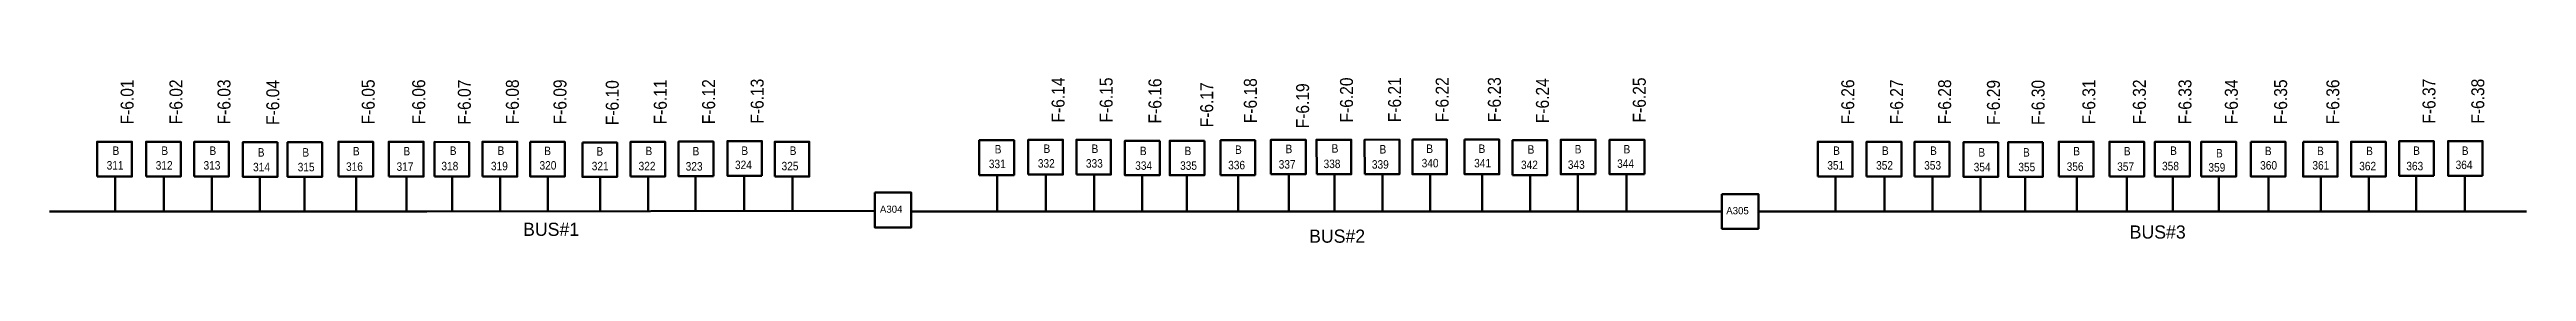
# Model space of a CAD drawing. Header units: metres. Extents: x 65984 to 144644, y -19036 to 23726.
# Drawn here: x 125822 to 126832, y 11591 to 11659 of the extents above; entities that cross this region are included whole.
import ezdxf
from ezdxf.enums import TextEntityAlignment as Align

# ---------------------------------------------------------------- set-up
doc = ezdxf.new("R2010")
doc.units = ezdxf.units.M
doc.header["$MEASUREMENT"] = 0
doc.layers.add('d_switch', color=95, linetype='Continuous', lineweight=40)
doc.layers.add('GRID STATION  04', color=7, linetype='Continuous', lineweight=40)
doc.styles.add('NASKHF', font='naskhf.shx', dxfattribs={"height": 8})
doc.styles.add('Style-msdefault', font='msdefault.shx')

msp = doc.modelspace()

# ---------------------------------------------------------------- texts
at = {"layer": 'd_switch', "color": 2, "linetype": 'Continuous', "lineweight": 30, "char_height": 5.289, "attachment_point": 1, "rotation": 90, "style": 'NASKHF'}
for s, insert in [('\\Fmsdefault;\\H1x;\\W0.9;F-6.01\\P', (125850.7, 11639.6)), ('\\Fmsdefault;\\H1x;\\W0.9;F-6.02\\P', (125870.6, 11639.6)), ('\\Fmsdefault;\\H1x;\\W0.9;F-6.03\\P', (125890.2, 11639.6)), ('\\Fmsdefault;\\H1x;\\W0.9;F-6.04\\P', (125910.1, 11639.4)), ('\\Fmsdefault;\\H1x;\\W0.9;F-6.09\\P', (126027.2, 11639.6)), ('\\Fmsdefault;\\H1x;\\W0.9;F-6.13\\P', (126107.6, 11639.9)), ('\\Fmsdefault;\\H1x;\\W0.9;F-6.15\\P', (126249.9, 11640.4)), ('\\Fmsdefault;\\H1x;\\W0.9;F-6.16\\P', (126269.8, 11640)), ('\\Fmsdefault;\\H1x;\\W0.9;F-6.26\\P', (126552.3, 11639.6)), ('\\Fmsdefault;\\H1x;\\W0.9;F-6.27\\P', (126572.2, 11639.6)), ('\\Fmsdefault;\\H1x;\\W0.9;F-6.28\\P', (126591.8, 11639.6)), ('\\Fmsdefault;\\H1x;\\W0.9;F-6.32\\P', (126671.2, 11639.6)), ('\\Fmsdefault;\\H1x;\\W0.9;F-6.33\\P', (126689.8, 11639.6)), ('\\Fmsdefault;\\H1x;\\W0.9;F-6.34\\P', (126708.7, 11639.6))]:
    msp.add_mtext(s, dxfattribs=dict(at, insert=insert))
at = {"layer": 'd_switch', "color": 7, "linetype": 'Continuous', "lineweight": 30, "char_height": 5.289, "attachment_point": 1, "rotation": 90, "style": 'NASKHF'}
for s, insert in [('\\Fmsdefault;\\H1x;\\W0.9;F-6.05\\P', (125949, 11639.6)), ('\\Fmsdefault;\\H1x;\\W0.9;F-6.06\\P', (125969.6, 11639.6)), ('\\Fmsdefault;\\H1x;\\W0.9;F-6.17\\P', (126290.9, 11638.4)), ('\\Fmsdefault;\\H1x;\\W0.9;F-6.20\\P', (126347.9, 11640.4))]:
    msp.add_mtext(s, dxfattribs=dict(at, insert=insert))
at = {"layer": 'd_switch', "color": 6, "linetype": 'Continuous', "lineweight": 30, "char_height": 5.289, "attachment_point": 1, "rotation": 90, "style": 'NASKHF'}
for s, insert in [('\\Fmsdefault;\\H1x;\\W0.9;F-6.07\\P', (125988.2, 11639.5)), ('\\Fmsdefault;\\H1x;\\W0.9;F-6.31\\P', (126650.6, 11639.6))]:
    msp.add_mtext(s, dxfattribs=dict(at, insert=insert))
at = {"layer": 'd_switch', "color": 1, "linetype": 'Continuous', "lineweight": 30, "char_height": 5.289, "attachment_point": 1, "rotation": 90, "style": 'NASKHF'}
for s, insert in [('\\Fmsdefault;\\H1x;\\W0.9;F-6.08\\P', (126007.8, 11639.6)), ('\\Fmsdefault;\\H1x;\\W0.9;F-6.12\\P', (126087.8, 11639.7)), ('\\Fmsdefault;\\H1x;\\W0.9;F-6.37\\P', (126789.3, 11639.9))]:
    msp.add_mtext(s, dxfattribs=dict(at, insert=insert))
at = {"layer": 'd_switch', "color": 5, "linetype": 'Continuous', "lineweight": 30, "char_height": 5.289, "attachment_point": 1, "rotation": 90, "style": 'NASKHF'}
for s, insert in [('\\Fmsdefault;\\H1x;\\W0.9;F-6.10\\P', (126048.5, 11639.3)), ('\\Fmsdefault;\\H1x;\\W0.9;F-6.11\\P', (126068.1, 11639.6)), ('\\Fmsdefault;\\H1x;\\W0.9;F-6.21\\P', (126367.5, 11640.5)), ('\\Fmsdefault;\\H1x;\\W0.9;F-6.30\\P', (126629.9, 11639.4)), ('\\Fmsdefault;\\H1x;\\W0.9;F-6.38\\P', (126809.2, 11639.9))]:
    msp.add_mtext(s, dxfattribs=dict(at, insert=insert))
at = {"layer": 'd_switch', "color": 3, "linetype": 'Continuous', "lineweight": 30, "char_height": 5.289, "attachment_point": 1, "rotation": 90, "style": 'NASKHF'}
for s, insert in [('\\Fmsdefault;\\H1x;\\W0.9;F-6.14\\P', (126230.3, 11640.4)), ('\\Fmsdefault;\\H1x;\\W0.9;F-6.19\\P', (126330, 11638)), ('\\Fmsdefault;\\H1x;\\W0.9;F-6.36\\P', (126750.1, 11639.6))]:
    msp.add_mtext(s, dxfattribs=dict(at, insert=insert))
at = {"layer": 'd_switch', "color": 18, "linetype": 'Continuous', "lineweight": 30, "insert": (126308.7, 11640.1), "char_height": 5.289, "attachment_point": 1, "rotation": 90, "style": 'NASKHF'}
msp.add_mtext('\\pt57.1899;\\Fmsdefault;\\H1x;\\W0.9;F-6.18\\P', dxfattribs=at)
at = {"layer": 'd_switch', "color": 206, "linetype": 'Continuous', "lineweight": 30, "insert": (126386.9, 11640.5), "char_height": 5.289, "attachment_point": 1, "rotation": 90, "style": 'NASKHF'}
msp.add_mtext('\\Fmsdefault;\\H1x;\\W0.9;F-6.22\\P', dxfattribs=at)
at = {"layer": 'd_switch', "color": 191, "linetype": 'Continuous', "lineweight": 30, "insert": (126408.2, 11640.5), "char_height": 5.289, "attachment_point": 1, "rotation": 90, "style": 'NASKHF'}
msp.add_mtext('\\Fmsdefault;\\H1x;\\W0.9;F-6.23\\P', dxfattribs=at)
at = {"layer": 'd_switch', "color": 215, "linetype": 'Continuous', "lineweight": 30, "insert": (126427.8, 11640.1), "char_height": 5.289, "attachment_point": 1, "rotation": 90, "style": 'NASKHF'}
msp.add_mtext('\\Fmsdefault;\\H1x;\\W0.9;F-6.24\\P', dxfattribs=at)
at = {"layer": 'd_switch', "color": 251, "linetype": 'Continuous', "lineweight": 30, "char_height": 5.289, "attachment_point": 1, "rotation": 90, "style": 'NASKHF'}
for s, insert in [('\\Fmsdefault;\\H1x;\\W0.9;F-6.25\\P', (126467.3, 11640.4)), ('\\Fmsdefault;\\H1x;\\W0.9;F-6.29\\P', (126611.7, 11639.4))]:
    msp.add_mtext(s, dxfattribs=dict(at, insert=insert))
at = {"layer": 'd_switch', "color": 21, "linetype": 'Continuous', "lineweight": 30, "insert": (126728.8, 11639.6), "char_height": 5.289, "attachment_point": 1, "rotation": 90, "style": 'NASKHF'}
msp.add_mtext('\\Fmsdefault;\\H1x;\\W0.9;F-6.35\\P', dxfattribs=at)
at = {"layer": 'GRID STATION  04', "color": 5, "linetype": 'Continuous', "lineweight": 30, "style": 'Style-msdefault', "width": 0.888889}
for s, p in [('B', (125847.4, 11630.6)), ('B', (125867.3, 11630.6)), ('B', (126044.7, 11630.3)), ('B', (126064.7, 11630.5)), ('B', (126207.1, 11631.2)), ('B', (126626.4, 11629.9)), ('B', (126805.3, 11630.6)), ('321', (126042.8, 11624.3)), ('322', (126061.9, 11624.3)), ('355', (126624.5, 11623.9)), ('364', (126802.8, 11624.8))]:
    msp.add_text(s, height=3.47, dxfattribs=at).set_placement(p, align=Align.TOP_LEFT)
at = {"layer": 'GRID STATION  04', "color": 2, "linetype": 'Continuous', "lineweight": 30, "style": 'Style-msdefault', "width": 0.888889}
for s, p in [('B', (125886.9, 11630.6)), ('B', (126284.5, 11630.5)), ('B', (126766.3, 11630.5)), ('313', (125884.5, 11624.6)), ('335', (126282.7, 11624.5))]:
    msp.add_text(s, height=3.47, dxfattribs=at).set_placement(p, align=Align.TOP_LEFT)
at = {"layer": 'GRID STATION  04', "color": 6, "linetype": 'Continuous', "lineweight": 30, "style": 'Style-msdefault', "width": 0.888889}
for s, p in [('B', (125906.6, 11629.9)), ('314', (125904.7, 11623.9))]:
    msp.add_text(s, height=3.47, dxfattribs=at).set_placement(p, align=Align.TOP_LEFT)
at = {"layer": 'GRID STATION  04', "color": 1, "linetype": 'Continuous', "lineweight": 30, "style": 'Style-msdefault', "width": 0.888889}
for s, p in [('B', (125924.8, 11629.9)), ('B', (126004.4, 11630.6)), ('B', (126083.9, 11630.4)), ('B', (126785.5, 11630.6)), ('315', (125922.9, 11623.9)), ('319', (126001.7, 11624.3)), ('323', (126081.1, 11624.2)), ('363', (126782.7, 11624.3))]:
    msp.add_text(s, height=3.47, dxfattribs=at).set_placement(p, align=Align.TOP_LEFT)
at = {"layer": 'GRID STATION  04', "color": 7, "linetype": 'Continuous', "lineweight": 30, "style": 'Style-msdefault', "width": 0.888889}
for s, p in [('B', (125945.4, 11630.4)), ('B', (125966, 11630.4)), ('316', (125942.6, 11624.1)), ('317', (125963.2, 11624.1))]:
    msp.add_text(s, height=3.47, dxfattribs=at).set_placement(p, align=Align.TOP_LEFT)
at = {"layer": 'GRID STATION  04', "color": 6, "linetype": 'Continuous', "lineweight": 30, "style": 'Style-msdefault', "width": 0.888889}
for s, rotation, p in [('B', 359.9147, (125984.9, 11630.6)), ('B', 0.0005, (126646.9, 11630.4)), ('318', 359.9147, (125981.5, 11624.3)), ('356', 0.0005, (126644.2, 11624.1))]:
    msp.add_text(s, height=3.47, rotation=rotation, dxfattribs=at).set_placement(p, align=Align.TOP_LEFT)
at = {"layer": 'GRID STATION  04', "color": 94, "linetype": 'Continuous', "lineweight": 30, "style": 'Style-msdefault', "width": 0.888889}
for s, p in [('B', (126023.4, 11630.5)), ('320', (126021.5, 11624.6))]:
    msp.add_text(s, height=3.47, dxfattribs=at).set_placement(p, align=Align.TOP_LEFT)
at = {"layer": 'GRID STATION  04', "color": 251, "linetype": 'Continuous', "lineweight": 30, "style": 'Style-msdefault', "width": 0.888889}
for s, p in [('B', (126103.8, 11630.6)), ('344', (126460.9, 11625.3)), ('B', (126463.5, 11631.2)), ('B', (126608.2, 11629.9)), ('324', (126101.2, 11624.8)), ('354', (126606.3, 11623.9))]:
    msp.add_text(s, height=3.47, dxfattribs=at).set_placement(p, align=Align.TOP_LEFT)
at = {"layer": 'GRID STATION  04', "color": 121, "linetype": 'Continuous', "lineweight": 30, "style": 'Style-msdefault', "width": 0.888889}
for s, p in [('B', (126123.5, 11630.6)), ('B', (126549, 11630.6)), ('325', (126120.2, 11624.3)), ('351', (126546.6, 11624.6))]:
    msp.add_text(s, height=3.47, dxfattribs=at).set_placement(p, align=Align.TOP_LEFT)
at = {"layer": 'GRID STATION  04', "color": 218, "linetype": 'Continuous', "lineweight": 30, "style": 'Style-msdefault', "width": 0.888889}
for s, p in [('331', (126204.7, 11625.2)), ('B', (126266.3, 11630.5)), ('311', (125845, 11624.6)), ('312', (125865, 11624.6)), ('334', (126264.4, 11624.5))]:
    msp.add_text(s, height=3.47, dxfattribs=at).set_placement(p, align=Align.TOP_LEFT)
at = {"layer": 'GRID STATION  04', "color": 3, "linetype": 'Continuous', "lineweight": 30, "style": 'Style-msdefault', "width": 0.888889}
for s, p in [('332', (126224.7, 11625.4)), ('B', (126227, 11631.4)), ('337', (126322.9, 11625)), ('B', (126325.7, 11631.3))]:
    msp.add_text(s, height=3.47, rotation=0.0317, dxfattribs=at).set_placement(p, align=Align.TOP_LEFT)
at = {"layer": 'GRID STATION  04', "color": 218, "linetype": 'Continuous', "lineweight": 30, "style": 'Style-msdefault', "width": 0.888889}
for s, rotation, p in [('333', 0.0317, (126244.3, 11625.4)), ('352', 360, (126566.5, 11624.6))]:
    msp.add_text(s, height=3.47, rotation=rotation, dxfattribs=at).set_placement(p, align=Align.TOP_LEFT)
at = {"layer": 'GRID STATION  04', "color": 5, "linetype": 'Continuous', "lineweight": 30, "style": 'Style-msdefault', "width": 0.888889}
for rotation, p in [(0.0317, (126246.6, 11631.4)), (360, (126568.9, 11630.6))]:
    msp.add_text('B', height=3.47, rotation=rotation, dxfattribs=at).set_placement(p, align=Align.TOP_LEFT)
at = {"layer": 'GRID STATION  04', "color": 18, "linetype": 'Continuous', "lineweight": 30, "style": 'Style-msdefault', "width": 0.888889}
for s, p in [('B', (126305.1, 11631)), ('336', (126302.3, 11624.7))]:
    msp.add_text(s, height=3.47, dxfattribs=at).set_placement(p, align=Align.TOP_LEFT)
at = {"layer": 'GRID STATION  04', "color": 7, "linetype": 'Continuous', "lineweight": 30, "style": 'Style-msdefault', "width": 0.888889}
for s, p in [('338', (126341.2, 11625.2)), ('B', (126344.5, 11631.5))]:
    msp.add_text(s, height=3.47, rotation=0.0317, dxfattribs=at).set_placement(p, align=Align.TOP_LEFT)
at = {"layer": 'GRID STATION  04', "color": 5, "linetype": 'Continuous', "lineweight": 30, "style": 'Style-msdefault', "width": 0.888889}
for s, p in [('339', (126360.9, 11621.5)), ('B', (126364, 11627.7))]:
    msp.add_text(s, height=3.47, rotation=0.0317, dxfattribs=at).set_placement(p)
at = {"layer": 'GRID STATION  04', "color": 206, "linetype": 'Continuous', "lineweight": 30, "style": 'Style-msdefault', "width": 0.888889}
for s, p in [('340', (126381.2, 11625.5)), ('B', (126383.1, 11631.4))]:
    msp.add_text(s, height=3.47, rotation=0.0317, dxfattribs=at).set_placement(p, align=Align.TOP_LEFT)
at = {"layer": 'GRID STATION  04', "color": 191, "linetype": 'Continuous', "lineweight": 30, "style": 'Style-msdefault', "width": 0.888889}
for s, p in [('341', (126402.6, 11625.5)), ('B', (126404.4, 11631.4))]:
    msp.add_text(s, height=3.47, rotation=0.0317, dxfattribs=at).set_placement(p, align=Align.TOP_LEFT)
at = {"layer": 'GRID STATION  04', "color": 215, "linetype": 'Continuous', "lineweight": 30, "style": 'Style-msdefault', "width": 0.888889}
for s, p in [('342', (126421.7, 11624.8)), ('B', (126424.4, 11631.1)), ('343', (126440.8, 11624.9)), ('B', (126443.6, 11631.2))]:
    msp.add_text(s, height=3.47, dxfattribs=at).set_placement(p, align=Align.TOP_LEFT)
at = {"layer": 'GRID STATION  04', "color": 120, "linetype": 'Continuous', "lineweight": 30, "style": 'Style-msdefault', "width": 0.888889}
for s, p in [('B', (126588.5, 11630.6)), ('353', (126586.1, 11624.6))]:
    msp.add_text(s, height=3.47, dxfattribs=at).set_placement(p, align=Align.TOP_LEFT)
at = {"layer": 'GRID STATION  04', "color": 3, "linetype": 'Continuous', "lineweight": 30, "style": 'Style-msdefault', "width": 0.888889}
for s, p in [('B', (126667.5, 11630.4)), ('B', (126746.3, 11630.5)), ('357', (126664.8, 11624.1)), ('361', (126744.4, 11624.6))]:
    msp.add_text(s, height=3.47, dxfattribs=at).set_placement(p, align=Align.TOP_LEFT)
at = {"layer": 'GRID STATION  04', "color": 88, "linetype": 'Continuous', "lineweight": 30, "true_color": 0x175208, "style": 'Style-msdefault', "width": 0.888889}
for s, p in [('B', (126686.4, 11630.6)), ('358', (126683.1, 11624.3))]:
    msp.add_text(s, height=3.47, dxfattribs=at).set_placement(p, align=Align.TOP_LEFT)
at = {"layer": 'GRID STATION  04', "color": 6, "linetype": 'Continuous', "lineweight": 30, "style": 'Style-msdefault', "width": 0.888889}
for s, p in [('B', (126705.1, 11626.1)), ('359', (126702, 11620.3))]:
    msp.add_text(s, height=3.47, dxfattribs=at).set_placement(p)
at = {"layer": 'GRID STATION  04', "color": 21, "linetype": 'Continuous', "lineweight": 30, "style": 'Style-msdefault', "width": 0.888889}
for s, p in [('B', (126725, 11630.5)), ('360', (126723.1, 11624.6))]:
    msp.add_text(s, height=3.47, dxfattribs=at).set_placement(p, align=Align.TOP_LEFT)
at = {"layer": 'GRID STATION  04', "color": 2, "linetype": 'Continuous', "lineweight": 30, "style": 'Style-msdefault', "width": 0.888889}
msp.add_text('362', height=3.47, rotation=360, dxfattribs=at).set_placement((126763.5, 11624.3), align=Align.TOP_LEFT)
at = {"layer": 'GRID STATION  04', "color": 121, "linetype": 'Continuous', "lineweight": 30, "style": 'Style-msdefault'}
for s, height, p in [('A304', 2.94, (126160.3, 11606.4)), ('A305', 2.94, (126505.4, 11605.8)), ('BUS#1', 5.39, (126014.8, 11599.4)), ('BUS#2', 5.39, (126335.3, 11596.6))]:
    msp.add_text(s, height=height, dxfattribs=at).set_placement(p, align=Align.TOP_LEFT)
msp.add_text('BUS#3', height=5.39, dxfattribs=at).set_placement((126669.9, 11592.9))

# ---------------------------------------------------------------- linework, layer by layer
at = {"layer": 'GRID STATION  04', "color": 214, "linetype": 'Continuous', "lineweight": 70, "ltscale": 0.39177}
for p, q in [((125848.4, 11618.3), (125848.4, 11604)), ((125868.3, 11618.3), (125868.3, 11604)), ((126208.1, 11618.9), (126208.1, 11604)), ((126569.9, 11618.3), (126569.9, 11604))]:
    msp.add_line(p, q, dxfattribs=at)
at = {"layer": 'GRID STATION  04', "color": 2, "linetype": 'Continuous', "lineweight": 70, "ltscale": 0.39177}
for p, q in [((125887.9, 11618.3), (125887.9, 11604)), ((126285.4, 11604), (126285.4, 11618.8)), ((126285.4, 11616.4), (126285.4, 11604)), ((126767.4, 11618.3), (126767.4, 11604))]:
    msp.add_line(p, q, dxfattribs=at)
at = {"layer": 'GRID STATION  04', "color": 6, "linetype": 'Continuous', "lineweight": 70, "ltscale": 0.39177}
for p, q in [((125907.5, 11604), (125907.5, 11618.2)), ((125907.5, 11615.9), (125907.5, 11604)), ((125985.9, 11618.3), (125985.9, 11604)), ((126648.3, 11618.3), (126648.3, 11604)), ((126706.3, 11618.3), (126706.3, 11604))]:
    msp.add_line(p, q, dxfattribs=at)
at = {"layer": 'GRID STATION  04', "color": 1, "linetype": 'Continuous', "lineweight": 70, "ltscale": 0.39177}
for p, q in [((125925.7, 11604), (125925.7, 11618.2)), ((125925.7, 11615.9), (125925.7, 11604)), ((126005.5, 11618.3), (126005.5, 11604)), ((126085.1, 11618.4), (126085.1, 11603.9)), ((126786.7, 11618.6), (126786.7, 11604))]:
    msp.add_line(p, q, dxfattribs=at)
at = {"layer": 'GRID STATION  04', "color": 7, "linetype": 'Continuous', "lineweight": 70, "ltscale": 0.39177}
for p, q in [((125946.7, 11618.3), (125946.7, 11604)), ((125967.3, 11618.3), (125967.3, 11604)), ((126345.6, 11619.2), (126345.6, 11604.3))]:
    msp.add_line(p, q, dxfattribs=at)
at = {"layer": 'GRID STATION  04', "color": 94, "linetype": 'Continuous', "lineweight": 70, "ltscale": 0.39177}
msp.add_line((126024.9, 11604.1), (126024.9, 11618.3), dxfattribs=at)
at = {"layer": 'GRID STATION  04', "color": 5, "linetype": 'Continuous', "lineweight": 70, "ltscale": 0.39177}
for p, q in [((126046.2, 11603.8), (126046.2, 11618.1)), ((126065.8, 11618.3), (126065.8, 11604.2)), ((126247.6, 11619.1), (126247.6, 11604.2)), ((126365.2, 11619.2), (126365.2, 11604.3)), ((126627.3, 11604), (126627.3, 11618.2)), ((126627.3, 11615.9), (126627.3, 11604)), ((126806.6, 11618.6), (126806.6, 11604))]:
    msp.add_line(p, q, dxfattribs=at)
at = {"layer": 'GRID STATION  04', "color": 251, "linetype": 'Continuous', "lineweight": 70, "ltscale": 0.39177}
for p, q in [((126105, 11618.6), (126105, 11604.1)), ((126267.2, 11616.4), (126267.2, 11604)), ((126464.7, 11619.2), (126464.7, 11604)), ((126609, 11604), (126609, 11618.2)), ((126609, 11615.9), (126609, 11604))]:
    msp.add_line(p, q, dxfattribs=at)
at = {"layer": 'GRID STATION  04', "color": 121, "linetype": 'Continuous', "lineweight": 70, "ltscale": 0.39177}
for p, q in [((126124.6, 11618.3), (126124.6, 11604.2)), ((126549.9, 11618.3), (126549.9, 11604))]:
    msp.add_line(p, q, dxfattribs=at)
at = {"layer": 'GRID STATION  04', "color": 3, "linetype": 'Continuous', "lineweight": 70, "ltscale": 0.39177}
for p, q in [((126228, 11619.1), (126228, 11604.2)), ((126327, 11619.2), (126327, 11604.3)), ((126668.8, 11618.3), (126668.8, 11604)), ((126747.8, 11604), (126747.8, 11618.3))]:
    msp.add_line(p, q, dxfattribs=at)
at = {"layer": 'GRID STATION  04', "color": 218, "linetype": 'Continuous', "lineweight": 70, "ltscale": 0.39177}
msp.add_line((126267.2, 11604), (126267.2, 11618.8), dxfattribs=at)
at = {"layer": 'GRID STATION  04', "color": 18, "linetype": 'Continuous', "lineweight": 70, "ltscale": 0.39177}
msp.add_line((126306.4, 11618.9), (126306.4, 11604), dxfattribs=at)
at = {"layer": 'GRID STATION  04', "color": 206, "linetype": 'Continuous', "lineweight": 70, "ltscale": 0.39177}
msp.add_line((126384.6, 11604.3), (126384.6, 11619.2), dxfattribs=at)
at = {"layer": 'GRID STATION  04', "color": 191, "linetype": 'Continuous', "lineweight": 70, "ltscale": 0.39177}
msp.add_line((126405.9, 11604.3), (126405.9, 11619.2), dxfattribs=at)
at = {"layer": 'GRID STATION  04', "color": 215, "linetype": 'Continuous', "lineweight": 70, "ltscale": 0.39177}
for p, q in [((126425.5, 11618.9), (126425.5, 11604)), ((126444.9, 11619.2), (126444.9, 11604))]:
    msp.add_line(p, q, dxfattribs=at)
at = {"layer": 'GRID STATION  04', "color": 120, "linetype": 'Continuous', "lineweight": 70, "ltscale": 0.39177}
msp.add_line((126589.5, 11618.3), (126589.5, 11604), dxfattribs=at)
at = {"layer": 'GRID STATION  04', "color": 88, "linetype": 'Continuous', "lineweight": 70, "ltscale": 0.39177, "true_color": 0x175208}
msp.add_line((126687.5, 11618.3), (126687.5, 11604), dxfattribs=at)
at = {"layer": 'GRID STATION  04', "color": 21, "linetype": 'Continuous', "lineweight": 70, "ltscale": 0.39177}
msp.add_line((126726.5, 11604), (126726.5, 11618.3), dxfattribs=at)
at = {"layer": 'GRID STATION  04', "color": 121, "linetype": 'Continuous', "lineweight": 211, "ltscale": 0.39177}
for p, q in [((125975.6, 11604), (125821.7, 11604)), ((126158.2, 11604.2), (125975.4, 11604)), ((126503.6, 11604), (126173.1, 11604)), ((126716.7, 11604), (126518.5, 11604))]:
    msp.add_line(p, q, dxfattribs=at)
at = {"layer": 'GRID STATION  04', "color": 2, "linetype": 'Continuous', "lineweight": 211, "ltscale": 0.39177}
msp.add_line((126831.7, 11604), (126716.7, 11604), dxfattribs=at)
at = {"layer": 'GRID STATION  04', "color": 214, "linetype": 'Continuous', "lineweight": 70, "ltscale": 0.39177, "flags": 128}
for points in [[(125841.1, 11618.3), (125841.1, 11632.5), (125855.3, 11632.5), (125855.3, 11618.3)], [(125861.1, 11618.3), (125861.1, 11632.5), (125875.2, 11632.5), (125875.2, 11618.3)], [(126200.8, 11618.9), (126200.8, 11633.1), (126215, 11633.1), (126215, 11618.9)], [(126562.6, 11618.3), (126562.6, 11632.5), (126576.8, 11632.5), (126576.8, 11618.3)]]:
    msp.add_lwpolyline(points, close=True, dxfattribs=at)
at = {"layer": 'GRID STATION  04', "color": 2, "linetype": 'Continuous', "lineweight": 70, "ltscale": 0.39177, "flags": 128}
for points in [[(125880.7, 11618.3), (125880.7, 11632.5), (125894.8, 11632.5), (125894.8, 11618.3)], [(126292.6, 11632.9), (126292.6, 11618.8), (126278.5, 11618.8), (126278.5, 11632.9)], [(126760.2, 11618.3), (126760.2, 11632.5), (126774.3, 11632.5), (126774.3, 11618.3)]]:
    msp.add_lwpolyline(points, close=True, dxfattribs=at)
at = {"layer": 'GRID STATION  04', "color": 6, "linetype": 'Continuous', "lineweight": 70, "ltscale": 0.39177, "flags": 128}
for points in [[(125914.7, 11632.3), (125914.7, 11618.2), (125900.5, 11618.2), (125900.5, 11632.3)], [(125978.7, 11618.3), (125978.7, 11632.5), (125992.8, 11632.4), (125992.8, 11618.3)], [(126641, 11618.3), (126641, 11632.5), (126655.2, 11632.5), (126655.2, 11618.3)], [(126699.1, 11618.3), (126699.1, 11632.5), (126713.3, 11632.5), (126713.3, 11618.3)]]:
    msp.add_lwpolyline(points, close=True, dxfattribs=at)
at = {"layer": 'GRID STATION  04', "color": 1, "linetype": 'Continuous', "lineweight": 70, "ltscale": 0.39177, "flags": 128}
for points in [[(125932.9, 11632.3), (125932.9, 11618.2), (125918.8, 11618.2), (125918.8, 11632.3)], [(125998.2, 11618.3), (125998.2, 11632.5), (126012.4, 11632.5), (126012.4, 11618.3)], [(126092.4, 11618.4), (126092.4, 11632.6), (126078.2, 11632.6), (126078.2, 11618.4)], [(126793.9, 11618.6), (126793.9, 11632.8), (126779.8, 11632.8), (126779.8, 11618.6)]]:
    msp.add_lwpolyline(points, close=True, dxfattribs=at)
at = {"layer": 'GRID STATION  04', "color": 7, "linetype": 'Continuous', "lineweight": 70, "ltscale": 0.39177, "flags": 128}
for points in [[(125939.5, 11618.3), (125939.5, 11632.5), (125953.6, 11632.5), (125953.6, 11618.3)], [(125960, 11618.3), (125960, 11632.5), (125974.2, 11632.5), (125974.2, 11618.3)], [(126338.4, 11619.2), (126338.3, 11633.3), (126352.5, 11633.3), (126352.5, 11619.2)]]:
    msp.add_lwpolyline(points, close=True, dxfattribs=at)
at = {"layer": 'GRID STATION  04', "color": 94, "linetype": 'Continuous', "lineweight": 70, "ltscale": 0.39177, "flags": 128}
msp.add_lwpolyline([(126017.7, 11632.5), (126017.7, 11618.3), (126031.8, 11618.3), (126031.8, 11632.5)], close=True, dxfattribs=at)
at = {"layer": 'GRID STATION  04', "color": 5, "linetype": 'Continuous', "lineweight": 70, "ltscale": 0.39177, "flags": 128}
for points in [[(126039, 11632.2), (126039, 11618.1), (126053.1, 11618.1), (126053.1, 11632.2)], [(126058.6, 11618.3), (126058.6, 11632.5), (126072.7, 11632.5), (126072.7, 11618.3)], [(126240.4, 11619.1), (126240.4, 11633.3), (126254.5, 11633.3), (126254.5, 11619.1)], [(126358, 11619.2), (126357.9, 11633.3), (126372.1, 11633.4), (126372.1, 11619.2)], [(126634.5, 11632.3), (126634.5, 11618.2), (126620.3, 11618.2), (126620.3, 11632.3)], [(126813.8, 11618.6), (126813.8, 11632.8), (126799.7, 11632.8), (126799.7, 11618.6)]]:
    msp.add_lwpolyline(points, close=True, dxfattribs=at)
at = {"layer": 'GRID STATION  04', "color": 251, "linetype": 'Continuous', "lineweight": 70, "ltscale": 0.39177, "flags": 128}
for points in [[(126112.2, 11618.6), (126112.2, 11632.8), (126098.1, 11632.8), (126098.1, 11618.6)], [(126472, 11619.2), (126472, 11633.3), (126457.8, 11633.3), (126457.8, 11619.2)], [(126616.3, 11632.3), (126616.3, 11618.2), (126602.1, 11618.2), (126602.1, 11632.3)]]:
    msp.add_lwpolyline(points, close=True, dxfattribs=at)
at = {"layer": 'GRID STATION  04', "color": 121, "linetype": 'Continuous', "lineweight": 70, "ltscale": 0.39177, "flags": 128}
for points in [[(126117.4, 11618.3), (126117.4, 11632.5), (126131.5, 11632.5), (126131.5, 11618.3)], [(126542.7, 11618.3), (126542.7, 11632.5), (126556.9, 11632.5), (126556.9, 11618.3)]]:
    msp.add_lwpolyline(points, close=True, dxfattribs=at)
at = {"layer": 'GRID STATION  04', "color": 3, "linetype": 'Continuous', "lineweight": 70, "ltscale": 0.39177, "flags": 128}
for points in [[(126220.8, 11619.1), (126220.8, 11633.3), (126234.9, 11633.3), (126234.9, 11619.1)], [(126319.7, 11619.2), (126319.7, 11633.3), (126333.9, 11633.3), (126333.9, 11619.2)], [(126661.6, 11618.3), (126661.6, 11632.5), (126675.8, 11632.5), (126675.8, 11618.3)], [(126740.6, 11632.5), (126740.6, 11618.3), (126754.7, 11618.3), (126754.7, 11632.5)]]:
    msp.add_lwpolyline(points, close=True, dxfattribs=at)
at = {"layer": 'GRID STATION  04', "color": 218, "linetype": 'Continuous', "lineweight": 70, "ltscale": 0.39177, "flags": 128}
msp.add_lwpolyline([(126274.4, 11632.9), (126274.4, 11618.8), (126260.2, 11618.8), (126260.2, 11632.9)], close=True, dxfattribs=at)
at = {"layer": 'GRID STATION  04', "color": 18, "linetype": 'Continuous', "lineweight": 70, "ltscale": 0.39177, "flags": 128}
msp.add_lwpolyline([(126299.2, 11618.9), (126299.2, 11633.1), (126313.3, 11633.1), (126313.3, 11618.9)], close=True, dxfattribs=at)
at = {"layer": 'GRID STATION  04', "color": 206, "linetype": 'Continuous', "lineweight": 70, "ltscale": 0.39177, "flags": 128}
msp.add_lwpolyline([(126377.4, 11633.4), (126377.4, 11619.2), (126391.5, 11619.2), (126391.5, 11633.4)], close=True, dxfattribs=at)
at = {"layer": 'GRID STATION  04', "color": 191, "linetype": 'Continuous', "lineweight": 70, "ltscale": 0.39177, "flags": 128}
msp.add_lwpolyline([(126398.7, 11633.4), (126398.7, 11619.2), (126412.8, 11619.2), (126412.8, 11633.4)], close=True, dxfattribs=at)
at = {"layer": 'GRID STATION  04', "color": 215, "linetype": 'Continuous', "lineweight": 70, "ltscale": 0.39177, "flags": 128}
for points in [[(126418.3, 11618.9), (126418.3, 11633.1), (126432.4, 11633.1), (126432.4, 11618.9)], [(126452.1, 11619.2), (126452.1, 11633.3), (126437.9, 11633.3), (126437.9, 11619.2)]]:
    msp.add_lwpolyline(points, close=True, dxfattribs=at)
at = {"layer": 'GRID STATION  04', "color": 120, "linetype": 'Continuous', "lineweight": 70, "ltscale": 0.39177, "flags": 128}
msp.add_lwpolyline([(126582.2, 11618.3), (126582.2, 11632.5), (126596.4, 11632.5), (126596.4, 11618.3)], close=True, dxfattribs=at)
at = {"layer": 'GRID STATION  04', "color": 88, "linetype": 'Continuous', "lineweight": 70, "ltscale": 0.39177, "true_color": 0x175208, "flags": 128}
msp.add_lwpolyline([(126680.2, 11618.3), (126680.2, 11632.5), (126694.4, 11632.5), (126694.4, 11618.3)], close=True, dxfattribs=at)
at = {"layer": 'GRID STATION  04', "color": 21, "linetype": 'Continuous', "lineweight": 70, "ltscale": 0.39177, "flags": 128}
msp.add_lwpolyline([(126719.3, 11632.5), (126719.3, 11618.3), (126733.4, 11618.3), (126733.4, 11632.5)], close=True, dxfattribs=at)
at = {"layer": 'GRID STATION  04', "color": 121, "linetype": 'Continuous', "lineweight": 53, "ltscale": 0.39177, "flags": 128}
for points in [[(126158.2, 11611.7), (126158.2, 11597.5), (126173.1, 11597.5), (126173.1, 11611.7)], [(126503.6, 11611.1), (126503.6, 11596.9), (126518.5, 11596.9), (126518.5, 11611.1)]]:
    msp.add_lwpolyline(points, close=True, dxfattribs=at)

msp.set_redraw_order([(e.dxf.handle, doc.entitydb.next_handle()) for e in msp.query("TEXT MTEXT ATTDEF DIMENSION ARC_DIMENSION")])  # texts and dimensions are drawn at this point

doc.saveas('drawing.dxf')
